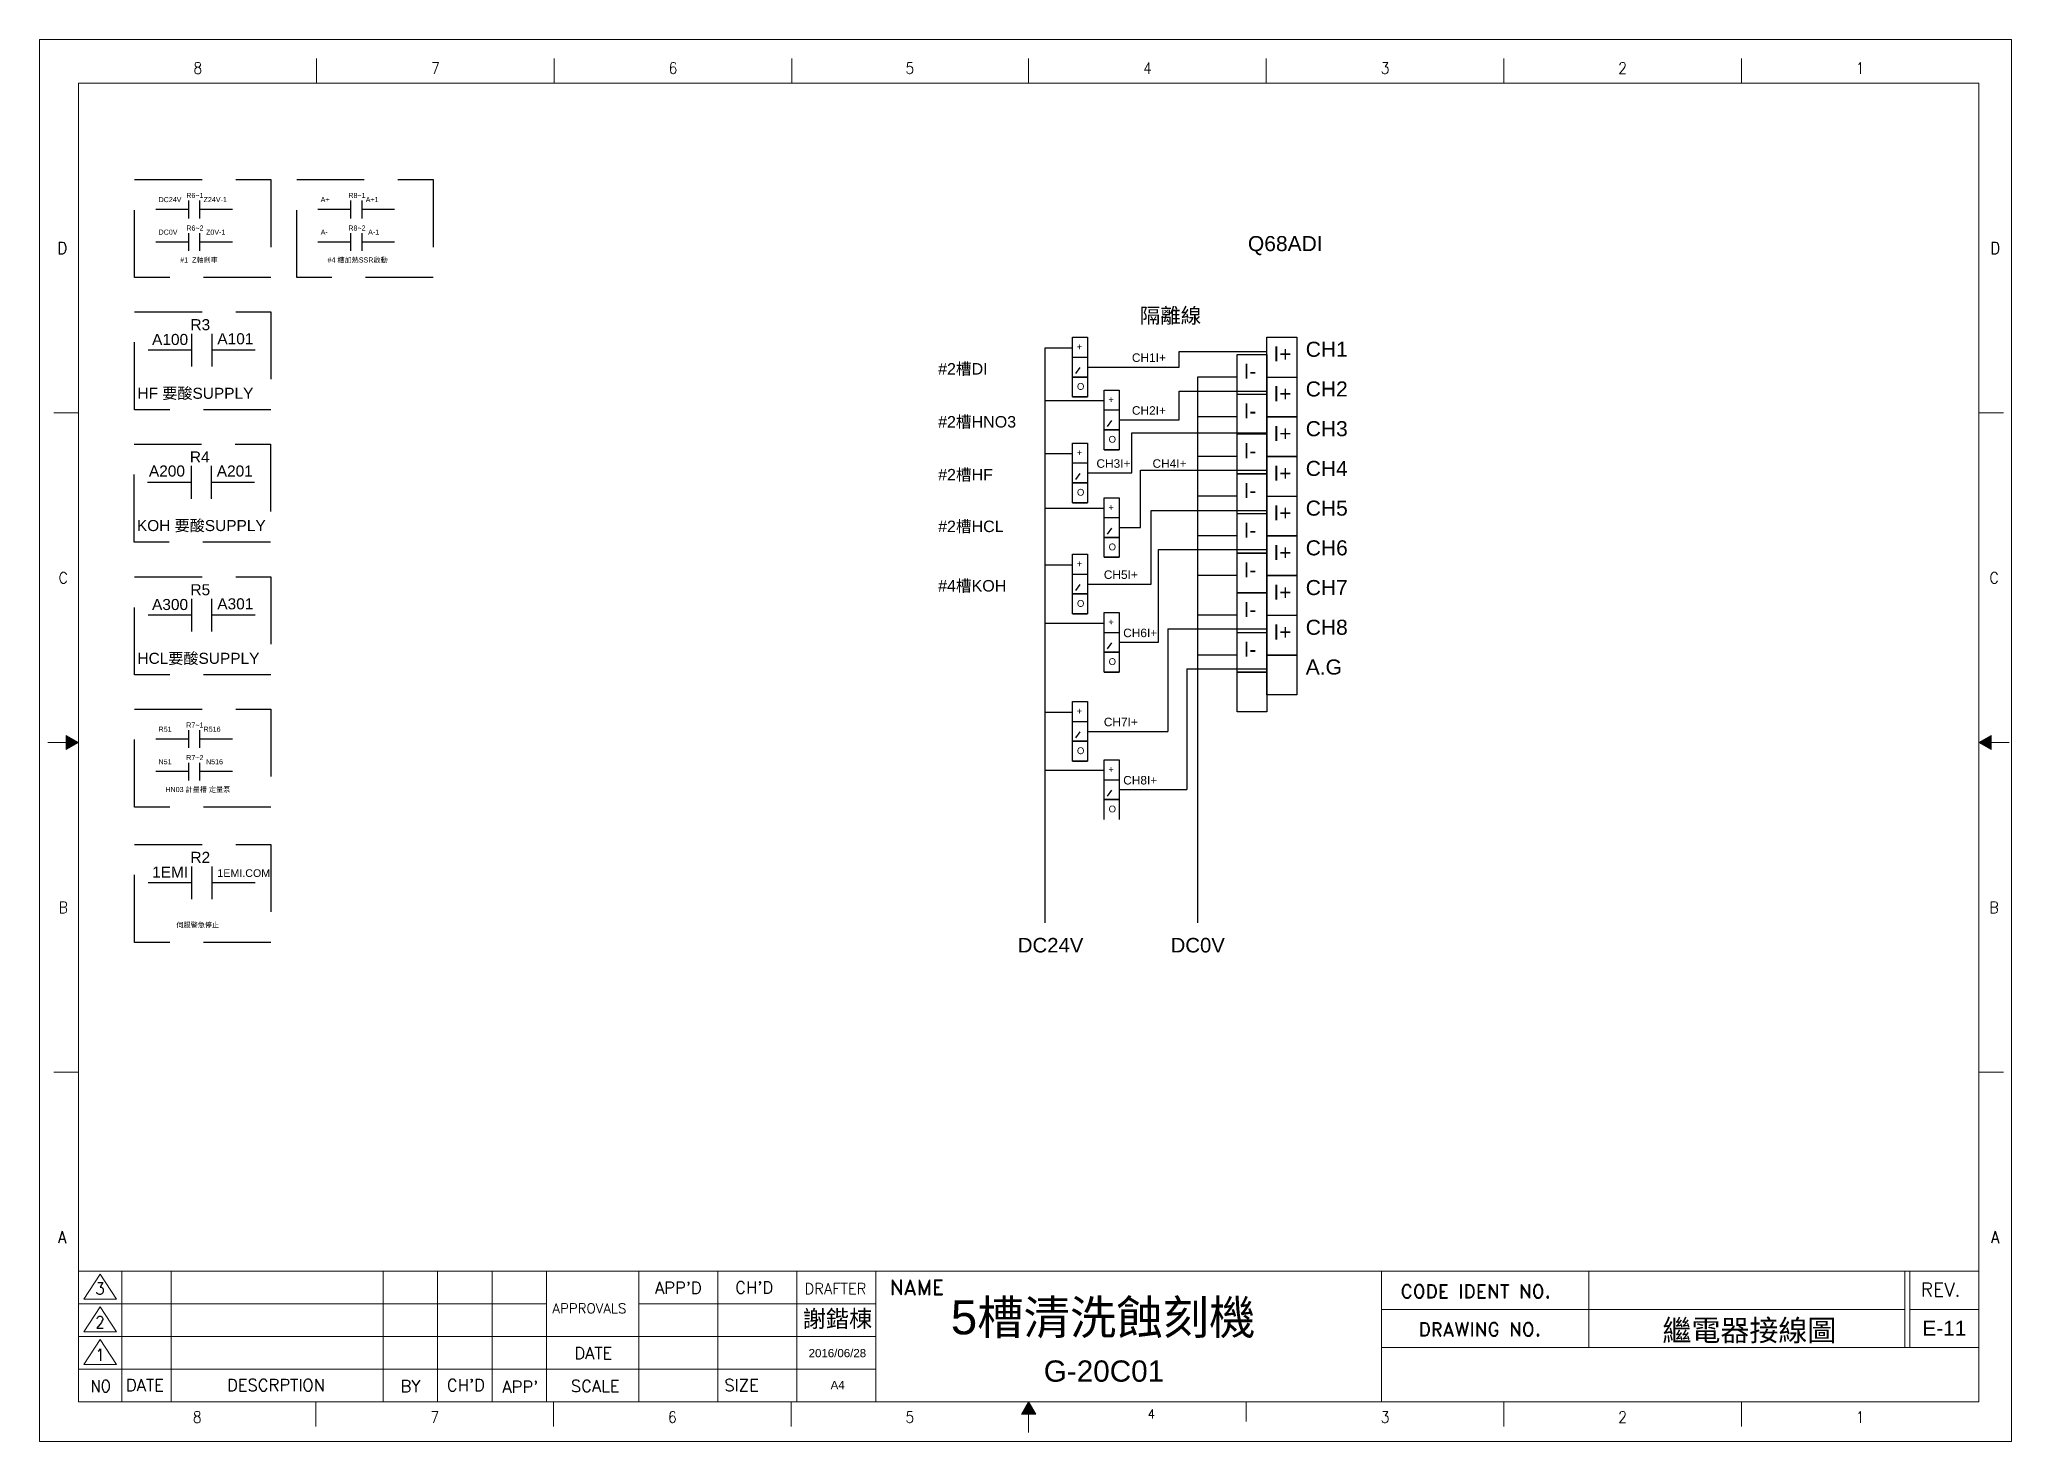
# Model space of a CAD drawing. Header units: millimetres. Extents: x 2150 to 6100, y 1229 to 2029.
# Drawn here: x 5635.9 to 6099.9, y 1228.5 to 1558.3 of the extents above; entities that cross this region are included whole.
import ezdxf
from ezdxf.enums import TextEntityAlignment as Align

# ---------------------------------------------------------------- set-up
doc = ezdxf.new("R2010")
doc.units = ezdxf.units.MM
doc.linetypes.add('HIDDEN', pattern=[9.525, 6.35, -3.175])
for name, color, linetype in [('DIM', 3, 'Continuous'), ('FRAME', 7, 'Continuous'), ('LINE', 1, 'Continuous'), ('TEXT', 4, 'Continuous')]:
    doc.layers.add(name, color=color, linetype=linetype)
doc.styles.add('MICTEXT-ROD', font='romand.shx', dxfattribs={"bigfont": 'bigfont.shx'})
doc.styles.add('MICTEXT-ROS', font='romans.shx', dxfattribs={"bigfont": 'bigfont.shx'})
doc.styles.get("Standard").update_dxf_attribs({"font": 'ARIAL.TTF'})
doc.styles.add('STYLE2', font='romand.shx')

msp = doc.modelspace()

# ---------------------------------------------------------------- texts
at = {"layer": 'TEXT', "color": 7}
for s, height, p in [('R6~1', 1.199, (5670.42, 1521)), ('R8~1', 1.199, (5708.56, 1521)), ('DC24V', 1.199, (5663.89, 1520.03)), ('Z24V-1', 1.199, (5674.49, 1520.03)), ('A+', 1.199, (5702.04, 1520.03)), ('A+1', 1.199, (5712.64, 1520.03)), ('DC0V', 1.199, (5663.89, 1512.37)), ('R6~2', 1.199, (5670.42, 1513.34)), ('Z0V-1', 1.199, (5675.07, 1512.37)), ('A-', 1.199, (5702.04, 1512.37)), ('R8~2', 1.199, (5708.56, 1513.34)), ('A-1', 1.199, (5713.21, 1512.37)), ('#1  Z軸剎車', 1.199, (5668.99, 1505.83)), ('#4 槽加熱SSR啟動', 1.1988, (5703.65, 1505.83))]:
    msp.add_text(s, height=height, dxfattribs=at).set_placement(p)
at = {"layer": 'TEXT', "color": 0, "linetype": 'Continuous'}
for s, height, p in [('Q68ADI', 3.539, (5920.23, 1508.51)), ('隔離線', 3.539, (5894.76, 1491.58)), ('R3', 2.601, (5671.4, 1489.91)), ('A100', 2.601, (5662.37, 1486.43)), ('A101', 2.601, (5677.73, 1486.59)), ('I+', 3.539, (5926.23, 1482.55)), ('CH1', 3.539, (5933.84, 1483.66)), ('#2槽DI', 2.7, (5847.33, 1479.47)), ('CH1I+', 2, (5892.94, 1482.45)), ('I-', 3.539, (5919.21, 1478.49)), ('I+', 3.539, (5926.23, 1473.21)), ('CH2', 3.539, (5933.84, 1474.32)), ('CH2I+', 2, (5892.94, 1470.03)), ('I-', 3.539, (5919.21, 1469.15)), ('I+', 3.539, (5926.23, 1463.87)), ('CH3', 3.539, (5933.84, 1464.98)), ('I-', 3.539, (5919.21, 1459.8)), ('A200', 2.601, (5661.63, 1455.49)), ('R4', 2.601, (5671.27, 1458.8)), ('A201', 2.601, (5677.59, 1455.49)), ('CH3I+', 2, (5884.59, 1457.55)), ('CH4I+', 2, (5897.79, 1457.55)), ('I+', 3.539, (5926.23, 1454.52)), ('CH4', 3.539, (5933.84, 1455.63)), ('I-', 3.539, (5919.21, 1450.46)), ('I+', 3.539, (5926.23, 1445.18)), ('CH5', 3.539, (5933.84, 1446.29)), ('I-', 3.539, (5919.21, 1441.12)), ('I+', 3.539, (5926.23, 1435.84)), ('CH6', 3.539, (5933.84, 1436.95)), ('I-', 3.539, (5919.21, 1431.78)), ('R5', 2.601, (5671.4, 1427.57)), ('CH5I+', 2, (5886.33, 1431.41)), ('I+', 3.539, (5926.23, 1426.5)), ('CH7', 3.539, (5933.84, 1427.61)), ('A300', 2.601, (5662.36, 1424.09)), ('A301', 2.601, (5677.72, 1424.25)), ('I-', 3.539, (5919.21, 1422.43)), ('I+', 3.539, (5926.23, 1417.15)), ('CH8', 3.539, (5933.84, 1418.27)), ('CH6I+', 2, (5890.89, 1417.71)), ('I-', 3.539, (5919.21, 1413.09)), ('A.G', 3.539, (5933.84, 1408.92)), ('CH7I+', 2, (5886.33, 1396.76)), ('CH8I+', 2, (5890.89, 1383.06)), ('R2', 2.601, (5671.4, 1364.62)), ('1EMI', 2.601, (5662.37, 1361.14)), ('1EMI.COM', 1.8, (5677.73, 1361.31))]:
    msp.add_text(s, height=height, dxfattribs=at).set_placement(p)
for s, p in [('+', (5879.96, 1485.22)), ('O', (5880.02, 1475.87)), ('+', (5887.41, 1472.78)), ('O', (5887.47, 1463.43)), ('+', (5879.96, 1460.32)), ('O', (5880.02, 1450.97)), ('+', (5887.41, 1447.47)), ('O', (5887.47, 1438.12)), ('+', (5879.96, 1434.19)), ('O', (5880.02, 1424.83)), ('+', (5887.41, 1420.49)), ('O', (5887.47, 1411.14)), ('+', (5879.96, 1399.53)), ('O', (5880.02, 1390.18)), ('+', (5887.41, 1385.84)), ('O', (5887.47, 1376.48))]:
    msp.add_text(s, height=1.6, rotation=1, dxfattribs=at).set_placement(p)
at = {"layer": 'TEXT', "color": 7, "linetype": 'Continuous'}
for s, p in [('HF 要酸SUPPLY', (5658.93, 1473.77)), ('KOH 要酸SUPPLY', (5658.8, 1442.66)), ('HCL要酸SUPPLY', (5658.93, 1411.43))]:
    msp.add_text(s, height=2.6009, dxfattribs=at).set_placement(p)
at = {"layer": 'TEXT', "color": 1, "linetype": 'Continuous'}
for s, p in [('#2槽HNO3', (5847.33, 1467.01)), ('#2槽HF', (5847.33, 1454.58)), ('#2槽HCL', (5847.33, 1442.42)), ('#4槽KOH', (5847.33, 1428.44))]:
    msp.add_text(s, height=2.7, dxfattribs=at).set_placement(p)
at = {"layer": 'TEXT', "color": 0}
for s, height, p in [('R7~1', 1.199, (5670.41, 1396.44)), ('R51', 1.199, (5663.89, 1395.47)), ('R516', 1.199, (5674.49, 1395.47)), ('N51', 1.199, (5663.89, 1387.81)), ('R7~2', 1.199, (5670.41, 1388.78)), ('N516', 1.199, (5675.06, 1387.81)), ('HN03 計量槽 定量泵', 1.1988, (5665.5, 1381.27)), ('伺服警急停止', 1.199, (5668.08, 1349.43)), ('DC24V', 3.425, (5866.09, 1343.55)), ('DC0V', 3.425, (5902.05, 1343.55))]:
    msp.add_text(s, height=height, dxfattribs=at).set_placement(p)

# ---------------------------------------------------------------- blocks, each defined once
blk = doc.blocks.new('圖框A4')
at = {"layer": 'FRAME', "color": 7, "lineweight": 5}
for p, q in [((99.29, 1212.46), (99.29, 1218.27)), ((155.2, 1212.46), (155.2, 1218.27)), ((211.1, 1212.46), (211.1, 1218.27)), ((266.85, 1212.46), (266.85, 1218.27)), ((322.76, 1212.46), (322.76, 1218.27)), ((378.66, 1212.46), (378.66, 1218.27)), ((434.56, 1212.46), (434.56, 1218.27)), ((43.25, 1212.46), (490.46, 1212.46)), ((43.25, 902.31), (43.25, 1212.46)), ((490.46, 1212.46), (490.46, 1212.46)), ((43.25, 1134.92), (37.44, 1134.92)), ((490.46, 1134.92), (496.27, 1134.92)), ((40.39, 1059.03), (40.39, 1055.74)), ((43.25, 1057.39), (40.39, 1059.03)), ((490.46, 1057.39), (493.32, 1059.03)), ((493.32, 1059.03), (493.32, 1055.74)), ((43.25, 1057.39), (36.09, 1057.39)), ((40.39, 1055.74), (43.25, 1057.39)), ((493.32, 1055.74), (490.46, 1057.39)), ((490.46, 1057.39), (497.61, 1057.39)), ((43.25, 979.85), (37.44, 979.85)), ((490.46, 979.85), (496.27, 979.85)), ((44.53, 926.47), (48.37, 932.34)), ((48.37, 932.34), (52.21, 926.47)), ((44.53, 926.47), (52.21, 926.47)), ((44.53, 918.78), (48.37, 924.66)), ((48.37, 924.66), (52.21, 918.78)), ((44.53, 918.78), (52.21, 918.78)), ((44.53, 911.1), (48.37, 916.97)), ((48.37, 916.97), (52.21, 911.1)), ((44.53, 911.1), (52.21, 911.1)), ((99.15, 902.31), (99.15, 896.5)), ((155.05, 902.31), (155.05, 896.5)), ((210.95, 902.31), (210.95, 896.5)), ((266.85, 902.31), (265.2, 899.46)), ((266.85, 902.31), (266.85, 895.16)), ((268.5, 899.46), (266.85, 902.31)), ((318.07, 902.31), (318.07, 897.67)), ((378.66, 902.31), (378.66, 896.5)), ((434.56, 902.31), (434.56, 896.5)), ((265.2, 899.46), (268.5, 899.46))]:
    blk.add_line(p, q, dxfattribs=at)
at = {"layer": 'FRAME', "lineweight": 5}
for p, q in [((490.46, 1212.46), (490.46, 902.31)), ((490.46, 933.05), (43.25, 933.05)), ((53.49, 902.31), (53.49, 933.05)), ((65.11, 902.31), (65.11, 933.05)), ((114.96, 902.31), (114.96, 933.05)), ((127.77, 902.31), (127.77, 933.05)), ((140.58, 902.31), (140.58, 933.05)), ((153.38, 902.31), (153.38, 933.05)), ((175.15, 902.31), (175.15, 933.05)), ((193.72, 902.31), (193.72, 933.05)), ((212.29, 902.31), (212.29, 933.05)), ((230.86, 902.31), (230.86, 933.05)), ((349.91, 933.05), (349.91, 902.31)), ((398.7, 933.05), (398.7, 915.12)), ((473.04, 933.05), (473.04, 915.12)), ((474.2, 933.05), (474.2, 915.12)), ((153.38, 925.36), (43.25, 925.36)), ((230.86, 925.36), (175.15, 925.36)), ((473.04, 924.08), (349.91, 924.08)), ((490.46, 924.08), (474.2, 924.08)), ((230.86, 917.68), (43.25, 917.68)), ((490.46, 915.12), (349.91, 915.12)), ((230.86, 910), (43.25, 910)), ((490.46, 902.31), (43.25, 902.31))]:
    blk.add_line(p, q, dxfattribs=at)
at = {"layer": 'FRAME', "color": 7, "lineweight": 5}
for points in [[(40.39, 1059.03), (40.39, 1055.74), (43.25, 1057.39)], [(493.32, 1059.03), (493.32, 1055.74), (490.46, 1057.39)], [(268.5, 899.46), (266.85, 902.31), (265.2, 899.46)]]:
    blk.add_solid(points, dxfattribs=at)
at = {"layer": 'LINE', "color": 0, "lineweight": 0}
for p, q in [((34.08, 1222.77), (498.14, 1222.77)), ((34.08, 893), (34.08, 1222.77)), ((498.14, 1222.77), (498.14, 893)), ((498.14, 893), (34.08, 893))]:
    blk.add_line(p, q, dxfattribs=at)
at = {"color": 3, "lineweight": 5}
blk.add_text('A4', height=1.936, dxfattribs=at).set_placement((220.25, 905.31))
at = {"layer": 'DIM', "color": 0, "lineweight": 5}
for tag, height, p in [('A', 2.9, (436.35, 928.74)), ('C', 2.9, (284.37, 922.35)), ('J', 1.94, (184.48, 921.48)), ('G', 1.94, (202.97, 921.48)), ('E', 1.94, (221.84, 921.96)), ('B', 2.9, (436.45, 919.25)), ('L', 1.94, (482.33, 919.64)), ('K', 1.94, (184.48, 913.83)), ('H', 1.94, (202.97, 913.83)), ('F', 1.94, (221.84, 913.83)), ('D', 2.9, (284.57, 909.57))]:
    blk.add_attdef(tag, text='', height=height, dxfattribs=at).set_placement(p, align=Align.MIDDLE)
at = {"layer": 'FRAME', "color": 7, "lineweight": 5, "style": 'MICTEXT-ROD', "width": 0.9}
for s, height, p in [('8', 2.67, (71.34, 1216.03)), ('7', 2.67, (127.25, 1216.03)), ('6', 2.67, (183.15, 1216.03)), ('5', 2.67, (238.9, 1216.03)), ('4', 2.67, (294.8, 1216.03)), ('3', 2.67, (350.71, 1216.03)), ('2', 2.67, (406.61, 1216.03)), ('1', 2.67, (462.51, 1216.03)), ('D', 2.85, (39.44, 1173.69)), ('D', 2.85, (494.27, 1173.69)), ('C', 2.67, (39.67, 1096.15)), ('C', 2.67, (494.04, 1096.15)), ('B', 2.67, (39.67, 1018.62)), ('B', 2.67, (494.04, 1018.62)), ('A', 2.85, (39.44, 941.08)), ('A', 2.85, (494.27, 941.08)), ('4', 2.14, (295.71, 899.45)), ('8', 2.67, (71.2, 898.74)), ('7', 2.67, (127.1, 898.74)), ('6', 2.67, (183, 898.74)), ('5', 2.67, (238.9, 898.74)), ('3', 2.67, (350.71, 898.74)), ('2', 2.67, (406.61, 898.74)), ('1', 2.67, (462.51, 898.74))]:
    blk.add_text(s, height=height, dxfattribs=at).set_placement(p, align=Align.MIDDLE)
at = {"layer": 'FRAME', "color": 7, "lineweight": 5, "style": 'MICTEXT-ROS', "width": 0.9}
for s, height, p in [('3', 2.82, (47.24, 927.57)), ('2', 2.82, (47.24, 919.68)), ('1', 2.82, (47.24, 912)), ('NO', 2.817, (46.1, 904.64))]:
    blk.add_text(s, height=height, dxfattribs=at).set_placement(p)
at = {"layer": 'FRAME', "color": 7, "lineweight": 5}
for s, height, style, p in [("APP'D", 2.817, 'STYLE2', (178.93, 927.72)), ("CH'D", 2.817, 'STYLE2', (197.8, 927.8)), ('DRAFTER', 2.536, 'STYLE2', (214.1, 927.69)), ('NAME', 3.522, 'STYLE2', (234.12, 927.53)), ('CODE IDENT NO.', 3.2017, 'STYLE2', (354.35, 926.7)), ('REV.', 3.202, 'MICTEXT-ROS', (476.78, 927.13)), ('APPROVALS', 2.305, 'STYLE2', (154.8, 923.16)), ('DRAWING NO.', 3.2017, 'STYLE2', (358.62, 917.77)), ('DATE', 2.817, 'STYLE2', (159.94, 912.36)), ('DATE', 2.817, 'STYLE2', (54.43, 904.87)), ('DESCRPTION', 2.817, 'STYLE2', (78.21, 904.88)), ('BY', 2.817, 'STYLE2', (119.03, 904.6)), ("CH'D", 2.817, 'STYLE2', (129.95, 904.87)), ("APP'", 2.817, 'STYLE2', (143.01, 904.42)), ('SCALE', 2.817, 'STYLE2', (159.13, 904.65)), ('SIZE', 2.817, 'STYLE2', (195.24, 904.84))]:
    blk.add_text(s, height=height, dxfattribs=dict(at, style=style)).set_placement(p)

# ---------------------------------------------------------------- linework, layer by layer
for p, q in [((5670.93, 1518.3), (5663.22, 1518.3)), ((5681.28, 1518.3), (5673.56, 1518.3)), ((5709.08, 1518.3), (5701.37, 1518.3)), ((5719.42, 1518.3), (5711.71, 1518.3)), ((5670.93, 1510.64), (5663.22, 1510.64)), ((5681.28, 1510.64), (5673.56, 1510.64)), ((5709.08, 1510.64), (5701.37, 1510.64)), ((5719.42, 1510.64), (5711.71, 1510.64))]:
    msp.add_line(p, q)
at = {"color": 0, "linetype": 'ByBlock', "ltscale": 2.5}
for p, q in [((5671.66, 1485.22), (5661.44, 1485.22)), ((5671.66, 1489.09), (5671.66, 1481.35)), ((5676.4, 1489.09), (5676.4, 1481.35)), ((5686.62, 1485.22), (5676.4, 1485.22)), ((5671.53, 1457.98), (5671.53, 1450.24)), ((5676.26, 1457.98), (5676.26, 1450.24)), ((5671.53, 1454.11), (5661.31, 1454.11)), ((5686.49, 1454.11), (5676.26, 1454.11)), ((5671.66, 1426.75), (5671.66, 1419.01)), ((5676.39, 1426.75), (5676.39, 1419.01)), ((5671.66, 1422.88), (5661.44, 1422.88)), ((5686.62, 1422.88), (5676.39, 1422.88)), ((5671.66, 1359.93), (5661.44, 1359.93)), ((5671.66, 1363.8), (5671.66, 1356.06)), ((5676.4, 1363.8), (5676.4, 1356.06)), ((5686.62, 1359.93), (5676.4, 1359.93))]:
    msp.add_line(p, q, dxfattribs=at)
at = {"color": 0}
for p, q in [((5878.95, 1485.7), (5872.41, 1485.7)), ((5872.41, 1485.7), (5872.41, 1350.54)), ((5878.95, 1488.25), (5882.46, 1488.25)), ((5878.95, 1474.23), (5878.95, 1488.25)), ((5882.46, 1488.25), (5882.46, 1474.23)), ((5924.7, 1488.25), (5931.71, 1488.25)), ((5924.7, 1460.22), (5924.7, 1488.25)), ((5931.71, 1488.25), (5931.71, 1460.22)), ((5878.95, 1483.58), (5882.46, 1483.58)), ((5880.67, 1481.13), (5879.64, 1479.69)), ((5882.46, 1481.24), (5904.05, 1481.24)), ((5904.05, 1484.88), (5924.7, 1484.88)), ((5904.05, 1481.24), (5904.05, 1484.88)), ((5917.68, 1484.19), (5924.7, 1484.19)), ((5917.68, 1456.16), (5917.68, 1484.19)), ((5924.7, 1484.19), (5924.7, 1456.16)), ((5882.46, 1478.9), (5878.95, 1478.9)), ((5878.95, 1478.9), (5882.46, 1478.9)), ((5886.41, 1475.81), (5889.91, 1475.81)), ((5886.41, 1461.8), (5886.41, 1475.81)), ((5889.91, 1475.81), (5889.91, 1461.8)), ((5917.68, 1478.9), (5908.37, 1478.9)), ((5908.37, 1478.9), (5908.37, 1350.54)), ((5924.7, 1478.9), (5931.71, 1478.9)), ((5886.41, 1473.26), (5872.41, 1473.26)), ((5886.41, 1473.26), (5872.41, 1473.26)), ((5882.46, 1474.23), (5878.95, 1474.23)), ((5878.95, 1474.23), (5882.46, 1474.23)), ((5886.41, 1471.14), (5889.91, 1471.14)), ((5904.05, 1468.82), (5904.05, 1475.54)), ((5904.05, 1475.54), (5924.7, 1475.54)), ((5917.68, 1474.84), (5924.7, 1474.84)), ((5889.91, 1466.47), (5886.41, 1466.47)), ((5886.41, 1466.47), (5889.91, 1466.47)), ((5888.12, 1468.69), (5887.09, 1467.25)), ((5889.91, 1468.82), (5904.05, 1468.82)), ((5917.68, 1469.56), (5908.37, 1469.56)), ((5931.71, 1469.56), (5924.7, 1469.56)), ((5924.7, 1469.56), (5931.71, 1469.56)), ((5878.95, 1463.35), (5882.46, 1463.35)), ((5878.95, 1449.34), (5878.95, 1463.35)), ((5882.46, 1463.35), (5882.46, 1449.34)), ((5889.91, 1461.8), (5886.41, 1461.8)), ((5886.41, 1461.8), (5889.91, 1461.8)), ((5892.93, 1456.34), (5892.93, 1465.8)), ((5892.93, 1465.8), (5924.7, 1465.8)), ((5924.7, 1465.5), (5917.68, 1465.5)), ((5917.68, 1465.5), (5924.7, 1465.5)), ((5878.95, 1460.8), (5872.41, 1460.8)), ((5878.95, 1458.68), (5882.46, 1458.68)), ((5917.68, 1460.22), (5908.37, 1460.22)), ((5931.71, 1460.22), (5924.7, 1460.22)), ((5924.7, 1460.22), (5931.71, 1460.22)), ((5924.7, 1432.19), (5924.7, 1460.22)), ((5931.71, 1460.22), (5931.71, 1432.19)), ((5882.46, 1454.01), (5878.95, 1454.01)), ((5878.95, 1454.01), (5882.46, 1454.01)), ((5880.67, 1456.23), (5879.64, 1454.79)), ((5882.46, 1456.34), (5892.93, 1456.34)), ((5894.94, 1443.49), (5894.94, 1457.01)), ((5894.94, 1457.01), (5924.7, 1457.01)), ((5924.7, 1456.16), (5917.68, 1456.16)), ((5917.68, 1456.16), (5924.7, 1456.16)), ((5917.68, 1428.13), (5917.68, 1456.16)), ((5924.7, 1456.16), (5924.7, 1428.13)), ((5886.41, 1447.95), (5872.41, 1447.95)), ((5882.46, 1449.34), (5878.95, 1449.34)), ((5878.95, 1449.34), (5882.46, 1449.34)), ((5886.41, 1450.5), (5889.91, 1450.5)), ((5886.41, 1436.49), (5886.41, 1450.5)), ((5889.91, 1450.5), (5889.91, 1436.49)), ((5917.68, 1450.88), (5908.37, 1450.88)), ((5917.68, 1450.88), (5908.37, 1450.88)), ((5924.7, 1450.88), (5931.71, 1450.88)), ((5886.41, 1445.83), (5889.91, 1445.83)), ((5888.12, 1443.38), (5887.09, 1441.94)), ((5889.91, 1443.49), (5894.94, 1443.49)), ((5897.44, 1430.21), (5897.44, 1447.53)), ((5897.44, 1447.53), (5924.7, 1447.53)), ((5917.68, 1446.82), (5924.7, 1446.82)), ((5889.91, 1441.16), (5886.41, 1441.16)), ((5886.41, 1441.16), (5889.91, 1441.16)), ((5917.68, 1441.54), (5908.37, 1441.54)), ((5931.71, 1441.54), (5924.7, 1441.54)), ((5924.7, 1441.54), (5931.71, 1441.54)), ((5878.95, 1434.66), (5872.41, 1434.66)), ((5878.95, 1437.21), (5882.46, 1437.21)), ((5878.95, 1423.2), (5878.95, 1437.21)), ((5882.46, 1437.21), (5882.46, 1423.2)), ((5889.91, 1436.49), (5886.41, 1436.49)), ((5886.41, 1436.49), (5889.91, 1436.49)), ((5899.23, 1416.51), (5899.23, 1438.31)), ((5899.23, 1438.31), (5924.7, 1438.31)), ((5924.7, 1437.47), (5917.68, 1437.47)), ((5917.68, 1437.47), (5924.7, 1437.47)), ((5878.95, 1432.54), (5882.46, 1432.54)), ((5880.67, 1430.09), (5879.64, 1428.65)), ((5882.46, 1430.21), (5897.44, 1430.21)), ((5917.68, 1432.19), (5908.37, 1432.19)), ((5931.71, 1432.19), (5924.7, 1432.19)), ((5924.7, 1432.19), (5931.71, 1432.19)), ((5924.7, 1404.17), (5924.7, 1432.19)), ((5931.71, 1432.19), (5931.71, 1404.17)), ((5882.46, 1427.87), (5878.95, 1427.87)), ((5878.95, 1427.87), (5882.46, 1427.87)), ((5924.7, 1428.13), (5917.68, 1428.13)), ((5917.68, 1428.13), (5924.7, 1428.13)), ((5917.68, 1400.11), (5917.68, 1428.13)), ((5924.7, 1428.13), (5924.7, 1400.11)), ((5886.41, 1420.96), (5872.41, 1420.96)), ((5882.46, 1423.2), (5878.95, 1423.2)), ((5878.95, 1423.2), (5882.46, 1423.2)), ((5886.41, 1423.51), (5889.91, 1423.51)), ((5886.41, 1409.5), (5886.41, 1423.51)), ((5889.91, 1423.51), (5889.91, 1409.5)), ((5917.68, 1422.85), (5908.37, 1422.85)), ((5924.7, 1422.85), (5931.71, 1422.85)), ((5886.41, 1418.84), (5889.91, 1418.84)), ((5888.12, 1416.4), (5887.09, 1414.96)), ((5889.91, 1416.51), (5899.23, 1416.51)), ((5901.35, 1419.63), (5924.7, 1419.63)), ((5901.35, 1419.63), (5901.35, 1395.55)), ((5917.68, 1418.79), (5924.7, 1418.79)), ((5889.91, 1414.17), (5886.41, 1414.17)), ((5886.41, 1414.17), (5889.91, 1414.17)), ((5917.68, 1413.51), (5908.37, 1413.51)), ((5931.71, 1413.51), (5924.7, 1413.51)), ((5924.7, 1413.51), (5931.71, 1413.51)), ((5889.91, 1409.5), (5886.41, 1409.5)), ((5886.41, 1409.5), (5889.91, 1409.5)), ((5905.84, 1410.29), (5924.7, 1410.29)), ((5905.84, 1410.29), (5905.84, 1381.85)), ((5924.7, 1409.45), (5917.68, 1409.45)), ((5917.68, 1409.45), (5924.7, 1409.45)), ((5878.95, 1402.56), (5882.46, 1402.56)), ((5878.95, 1388.55), (5878.95, 1402.56)), ((5882.46, 1402.56), (5882.46, 1388.55)), ((5931.71, 1404.17), (5924.7, 1404.17)), ((5878.95, 1400.01), (5872.41, 1400.01)), ((5878.95, 1397.89), (5882.46, 1397.89)), ((5924.7, 1400.11), (5917.68, 1400.11)), ((5670.93, 1393.74), (5663.22, 1393.74)), ((5681.28, 1393.74), (5673.56, 1393.74)), ((5882.46, 1393.22), (5878.95, 1393.22)), ((5878.95, 1393.22), (5882.46, 1393.22)), ((5880.67, 1395.44), (5879.64, 1394)), ((5882.46, 1395.55), (5901.35, 1395.55)), ((5882.46, 1388.55), (5878.95, 1388.55)), ((5878.95, 1388.55), (5882.46, 1388.55)), ((5886.41, 1388.86), (5889.91, 1388.86)), ((5886.41, 1374.85), (5886.41, 1388.86)), ((5889.91, 1388.86), (5889.91, 1374.85)), ((5670.93, 1386.08), (5663.22, 1386.08)), ((5681.28, 1386.08), (5673.56, 1386.08)), ((5886.41, 1386.31), (5872.41, 1386.31)), ((5886.41, 1384.19), (5889.91, 1384.19)), ((5889.91, 1379.52), (5886.41, 1379.52)), ((5886.41, 1379.52), (5889.91, 1379.52)), ((5888.12, 1381.74), (5887.09, 1380.3)), ((5889.91, 1381.85), (5905.84, 1381.85))]:
    msp.add_line(p, q, dxfattribs=at)
at = {"linetype": 'HIDDEN', "ltscale": 2.5}
for points in [[(5658.27, 1525.35), (5690.35, 1525.35), (5690.35, 1502.3), (5658.27, 1502.3)], [(5696.42, 1525.35), (5728.5, 1525.35), (5728.5, 1502.3), (5696.42, 1502.3)], [(5658.27, 1494.24), (5690.35, 1494.24), (5690.35, 1471.19), (5658.27, 1471.19)], [(5658.14, 1463.13), (5690.22, 1463.13), (5690.22, 1440.09), (5658.14, 1440.09)], [(5658.27, 1431.9), (5690.35, 1431.9), (5690.35, 1408.85), (5658.27, 1408.85)]]:
    msp.add_lwpolyline(points, close=True, dxfattribs=at)
at = {"color": 0, "linetype": 'HIDDEN', "ltscale": 2.5}
for points in [[(5658.27, 1400.79), (5690.35, 1400.79), (5690.35, 1377.75), (5658.27, 1377.75)], [(5658.27, 1368.95), (5690.35, 1368.95), (5690.35, 1345.91), (5658.27, 1345.91)]]:
    msp.add_lwpolyline(points, close=True, dxfattribs=at)
at = {"layer": 'LINE', "color": 7}
for p, q in [((5670.93, 1520.4), (5670.93, 1516.2)), ((5673.56, 1520.4), (5673.56, 1516.2)), ((5709.08, 1520.4), (5709.08, 1516.2)), ((5711.71, 1520.4), (5711.71, 1516.2)), ((5670.93, 1512.74), (5670.93, 1508.54)), ((5673.56, 1512.74), (5673.56, 1508.54)), ((5709.08, 1512.74), (5709.08, 1508.54)), ((5711.71, 1512.74), (5711.71, 1508.54))]:
    msp.add_line(p, q, dxfattribs=at)
at = {"layer": 'LINE', "color": 0}
for p, q in [((5670.93, 1395.84), (5670.93, 1391.64)), ((5673.56, 1395.84), (5673.56, 1391.64)), ((5670.93, 1388.18), (5670.93, 1383.98)), ((5673.56, 1388.18), (5673.56, 1383.98))]:
    msp.add_line(p, q, dxfattribs=at)

# ---------------------------------------------------------------- block references
ref = msp.add_blockref('圖框A4', (5601.79, 335.52), dxfattribs=at)
ref.add_attrib('L', 'E-11', dxfattribs={"layer": 'DIM', "color": 0, "lineweight": 5, "height": 3.5}).set_placement((6084.12, 1255.16), align=Align.MIDDLE)
ref.add_attrib('B', '繼電器接線圖', dxfattribs={"layer": 'DIM', "color": 0, "lineweight": 5, "height": 5}).set_placement((6038.23, 1254.77), align=Align.MIDDLE)
ref.add_attrib('C', '5槽清洗蝕刻機', dxfattribs={"layer": 'DIM', "color": 0, "lineweight": 5, "height": 8}).set_placement((5886.16, 1257.87), align=Align.MIDDLE)
ref.add_attrib('D', 'G-20C01', dxfattribs={"layer": 'DIM', "color": 0, "lineweight": 5, "height": 5}).set_placement((5886.36, 1245.09), align=Align.MIDDLE)
ref.add_attrib('E', '謝鍇棟', dxfattribs={"layer": 'DIM', "color": 0, "lineweight": 5, "height": 4}).set_placement((5823.63, 1257.48), align=Align.MIDDLE)
ref.add_attrib('F', '2016/06/28', dxfattribs={"layer": 'DIM', "color": 0, "lineweight": 5, "height": 1.936}).set_placement((5823.63, 1249.35), align=Align.MIDDLE)

msp.set_redraw_order([(e.dxf.handle, doc.entitydb.next_handle()) for e in msp.query("TEXT MTEXT ATTDEF DIMENSION ARC_DIMENSION")])  # texts and dimensions are drawn at this point

doc.saveas('drawing.dxf')
